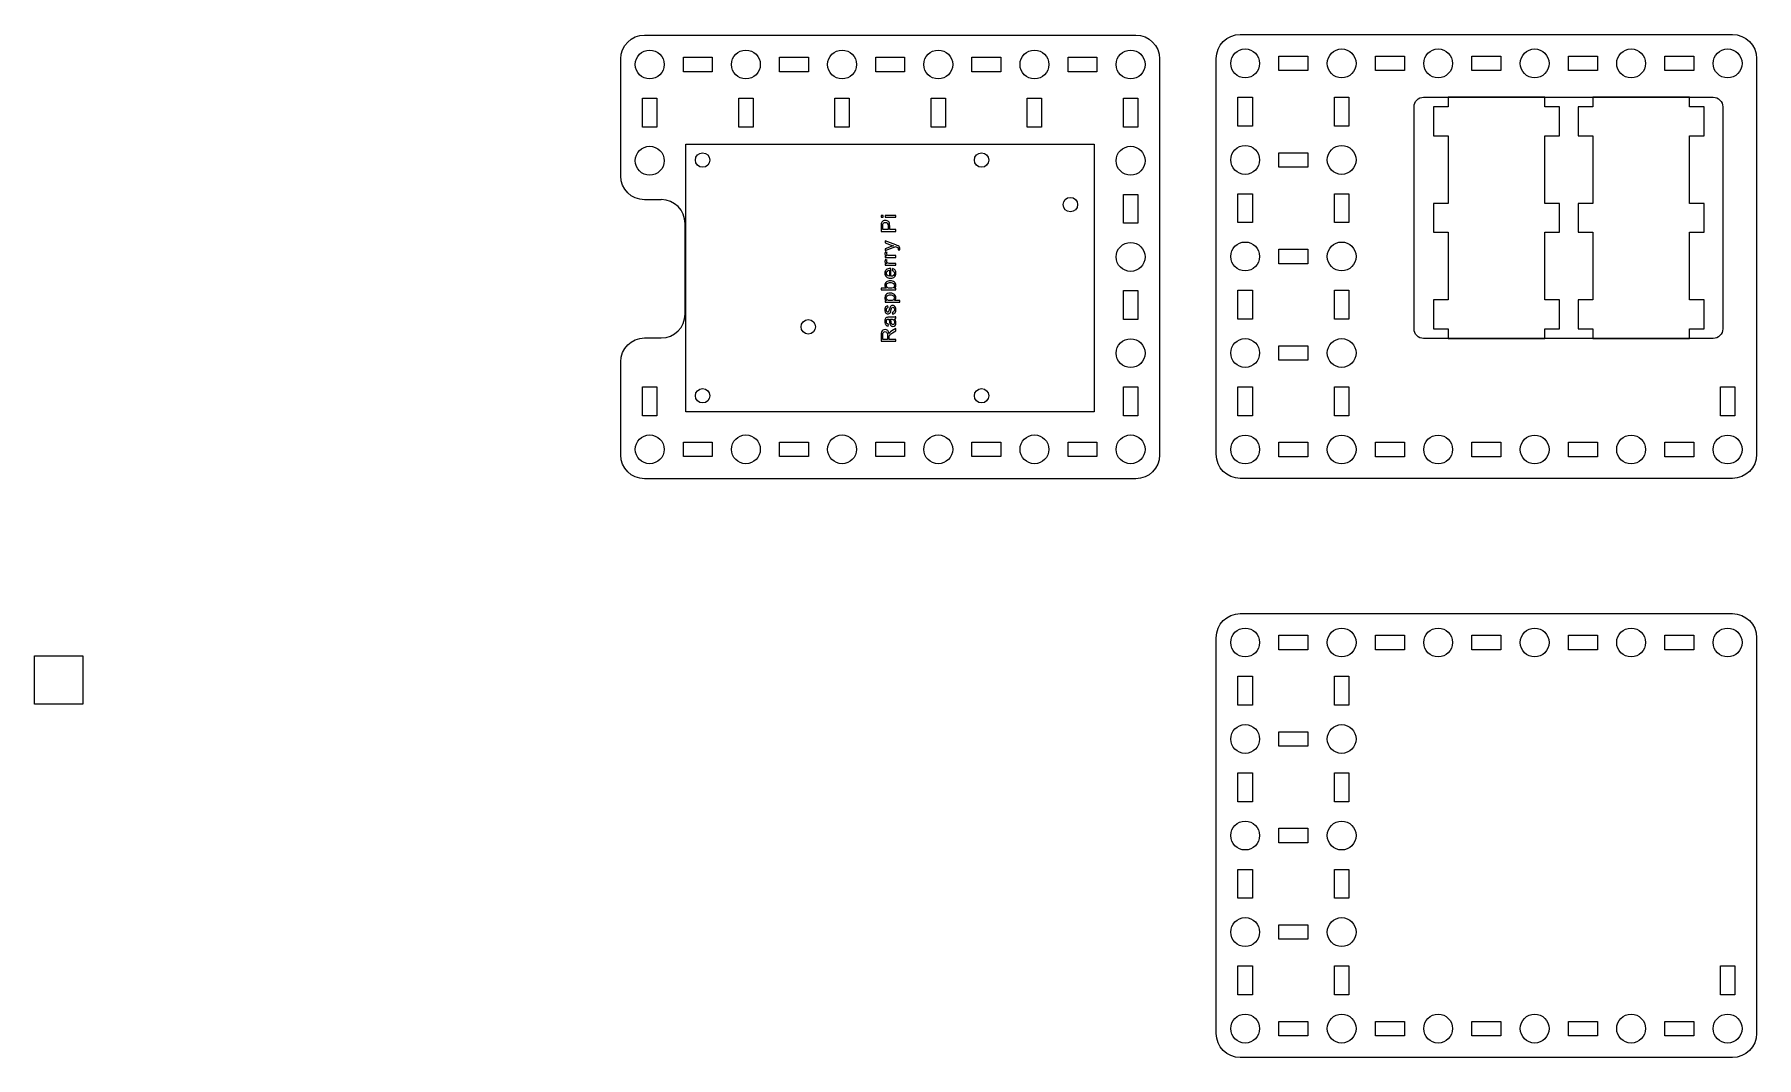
# Model space of a CAD drawing. Extents: x 34 to 391, y 85 to 297.
import ezdxf

# ---------------------------------------------------------------- set-up
doc = ezdxf.new("R2010")
doc.units = 0
doc.layers.add('Layer_1', color=7, linetype='CONTINUOUS')

msp = doc.modelspace()

# ---------------------------------------------------------------- linework, layer by layer
at = {"layer": 'Layer_1', "color": 7}
for p, q in [((160.903201, 296.920942), (160.903201, 296.934542)), ((160.903201, 296.934542), (262.718081, 296.934542)), ((284.385766, 297.061184), (386.38576, 297.061184)), ((284.385766, 297.061184), (284.385766, 297.061184)), ((155.959655, 267.7423), (155.959655, 291.977395)), ((164.960986, 290.833363), (164.960986, 290.833363)), ((168.948069, 289.33762), (168.948069, 292.328054)), ((168.948069, 292.328054), (174.929292, 292.328054)), ((174.929292, 289.33762), (168.948069, 289.33762)), ((174.929292, 292.328054), (174.929292, 289.33762)), ((174.929292, 289.33762), (174.929292, 289.33762)), ((184.89654, 290.832696), (184.89654, 290.832696)), ((188.884185, 289.33762), (188.884185, 292.328054)), ((188.884185, 292.328054), (194.865405, 292.328054)), ((194.865405, 289.33762), (188.884185, 289.33762)), ((194.865405, 292.328054), (194.865405, 289.33762)), ((194.865405, 289.33762), (194.865405, 289.33762)), ((204.832797, 290.832696), (204.832797, 290.832696)), ((208.8203, 289.33762), (208.8203, 292.328054)), ((208.8203, 292.328054), (214.801521, 292.328054)), ((214.801521, 289.33762), (208.8203, 289.33762)), ((214.801521, 292.328054), (214.801521, 289.33762)), ((214.801521, 289.33762), (214.801521, 289.33762)), ((224.769051, 290.832696), (224.769051, 290.832696)), ((228.756766, 289.33762), (228.756766, 292.328054)), ((228.756766, 292.328054), (234.737989, 292.328054)), ((234.737989, 289.33762), (228.756766, 289.33762)), ((234.737989, 292.328054), (234.737989, 289.33762)), ((234.737989, 289.33762), (234.737989, 289.33762)), ((244.704252, 290.832696), (244.704252, 290.832696)), ((248.691829, 289.33762), (248.691829, 292.328054)), ((248.691829, 292.328054), (254.673049, 292.328054)), ((254.673049, 289.33762), (248.691829, 289.33762)), ((254.673049, 292.328054), (254.673049, 289.33762)), ((254.673049, 289.33762), (254.673049, 289.33762)), ((264.640466, 290.833363), (264.640466, 290.833363)), ((267.660233, 291.990996), (267.66093, 271.231308)), ((279.385753, 210.061183), (279.385753, 292.061183)), ((288.374136, 291.061102), (288.374136, 291.061102)), ((292.385835, 292.561107), (298.385851, 292.561107)), ((292.385835, 289.561107), (292.385835, 292.561107)), ((298.385851, 289.561107), (292.385835, 289.561107)), ((298.385851, 292.561107), (298.385851, 289.561107)), ((308.374096, 291.061102), (308.374096, 291.061102)), ((312.385795, 292.561107), (318.385783, 292.561107)), ((312.385795, 289.561107), (312.385795, 292.561107)), ((318.385783, 289.561107), (312.385795, 289.561107)), ((318.385783, 292.561107), (318.385783, 289.561107)), ((328.374056, 291.061102), (328.374056, 291.061102)), ((332.385755, 292.561107), (338.385743, 292.561107)), ((332.385755, 289.561107), (332.385755, 292.561107)), ((338.385743, 289.561107), (332.385755, 289.561107)), ((338.385743, 292.561107), (338.385743, 289.561107)), ((348.374016, 291.061102), (348.374016, 291.061102)), ((352.385686, 292.561107), (358.385703, 292.561107)), ((352.385686, 289.561107), (352.385686, 292.561107)), ((358.385703, 289.561107), (352.385686, 289.561107)), ((358.385703, 292.561107), (358.385703, 289.561107)), ((368.373976, 291.061102), (368.373976, 291.061102)), ((372.385646, 292.561107), (378.385634, 292.561107)), ((372.385646, 289.561107), (372.385646, 292.561107)), ((378.385634, 289.561107), (372.385646, 289.561107)), ((378.385634, 292.561107), (378.385634, 289.561107)), ((388.373936, 291.061102), (388.373936, 291.061102)), ((391.38575, 292.061183), (391.38575, 210.061183)), ((160.476108, 277.873113), (160.476108, 283.854334)), ((160.476108, 283.854334), (163.466543, 283.854334)), ((163.466543, 283.854334), (163.466543, 277.873113)), ((180.411168, 283.854686), (183.401603, 283.854686)), ((180.411168, 277.873816), (180.411168, 283.854686)), ((180.411168, 283.854686), (180.411168, 283.854686)), ((183.401603, 283.854686), (183.401603, 277.873816)), ((200.347636, 283.854686), (203.338072, 283.854686)), ((200.347636, 277.873816), (200.347636, 283.854686)), ((200.347636, 283.854686), (200.347636, 283.854686)), ((203.338072, 283.854686), (203.338072, 277.873816)), ((220.283752, 283.854686), (223.274187, 283.854686)), ((220.283752, 277.873816), (220.283752, 283.854686)), ((220.283752, 283.854686), (220.283752, 283.854686)), ((223.274187, 283.854686), (223.274187, 277.873816)), ((240.219868, 283.854686), (243.209597, 283.854686)), ((240.219868, 277.873816), (240.219868, 283.854686)), ((240.219868, 283.854686), (240.219868, 283.854686)), ((243.209597, 283.854686), (243.209597, 277.873816)), ((260.155278, 283.854686), (263.145713, 283.854686)), ((260.155278, 277.873816), (260.155278, 283.854686)), ((260.155278, 283.854686), (260.155278, 283.854686)), ((263.145713, 283.854686), (263.145713, 277.873816)), ((283.885866, 278.061126), (283.885866, 284.061126)), ((283.885866, 284.061126), (286.88586, 284.061126)), ((286.88586, 284.061126), (286.88586, 278.061126)), ((303.885798, 278.061126), (303.885798, 284.061126)), ((303.885798, 284.061126), (306.88582, 284.061126)), ((306.88582, 284.061126), (306.88582, 278.061126)), ((320.385722, 236.061208), (320.385722, 282.061209)), ((322.385718, 284.061209), (382.385711, 284.061209)), ((322.385718, 284.061209), (322.385718, 284.061209)), ((327.484458, 282.062318), (324.43293, 282.062318)), ((324.43293, 282.062318), (324.43293, 276.065096)), ((347.486958, 284.064332), (327.484458, 284.064332)), ((327.484458, 284.064332), (327.484458, 282.062318)), ((347.486958, 282.062318), (347.486958, 284.064332)), ((350.52968, 282.062318), (347.486958, 282.062318)), ((350.52968, 276.065096), (350.52968, 282.062318)), ((357.484398, 282.062318), (354.43287, 282.062318)), ((354.43287, 282.062318), (354.43287, 276.065096)), ((377.486898, 284.064332), (357.484398, 284.064332)), ((357.484398, 284.064332), (357.484398, 282.062318)), ((377.486898, 282.062318), (377.486898, 284.064332)), ((380.52962, 282.062318), (377.486898, 282.062318)), ((380.52962, 276.065096), (380.52962, 282.062318)), ((384.385707, 282.061209), (384.385707, 236.061208)), ((163.466543, 277.873113), (160.476108, 277.873113)), ((163.466543, 277.873113), (163.466543, 277.873113)), ((183.401603, 277.873816), (180.411168, 277.873816)), ((203.338072, 277.873816), (200.347636, 277.873816)), ((223.274187, 277.873816), (220.283752, 277.873816)), ((243.209597, 277.873816), (240.219868, 277.873816)), ((263.145713, 277.873816), (260.155278, 277.873816)), ((286.88586, 278.061126), (283.885866, 278.061126)), ((306.88582, 278.061126), (303.885798, 278.061126)), ((324.43293, 276.065096), (327.484458, 276.065096)), ((327.484458, 276.065096), (327.484458, 262.059818)), ((347.486958, 262.059818), (347.486958, 276.065096)), ((347.486958, 276.065096), (350.52968, 276.065096)), ((354.43287, 276.065096), (357.484398, 276.065096)), ((357.484398, 276.065096), (357.484398, 262.059818)), ((377.486898, 262.059818), (377.486898, 276.065096)), ((377.486898, 276.065096), (380.52962, 276.065096)), ((172.936662, 272.528294), (172.936662, 272.528294)), ((230.751891, 272.528294), (230.751891, 272.528294)), ((292.385835, 272.561147), (298.385851, 272.561147)), ((292.385835, 269.561147), (292.385835, 272.561147)), ((298.385851, 272.561147), (298.385851, 269.561147)), ((164.960986, 270.897115), (164.960986, 270.897115)), ((264.640466, 270.89644), (264.640466, 270.89644)), ((267.66093, 271.231308), (267.660233, 231.691654)), ((288.374135, 271.061142), (288.374135, 271.061142)), ((298.385851, 269.561147), (292.385835, 269.561147)), ((308.374095, 271.061142), (308.374095, 271.061142)), ((164.363265, 262.799451), (160.902504, 262.799451)), ((164.363614, 262.834672), (164.363265, 262.799451)), ((250.667204, 261.795418), (250.667204, 261.795418)), ((260.155278, 263.91822), (263.145713, 263.91822)), ((260.155278, 257.93735), (260.155278, 263.91822)), ((260.155278, 263.91822), (260.155278, 263.91822)), ((263.145713, 263.91822), (263.145713, 257.93735)), ((283.885866, 258.061166), (283.885866, 264.061166)), ((283.885866, 264.061166), (286.88586, 264.061166)), ((286.88586, 264.061166), (286.88586, 258.061166)), ((303.885798, 258.061166), (303.885798, 264.061166)), ((303.885798, 264.061166), (306.88582, 264.061166)), ((306.88582, 264.061166), (306.88582, 258.061166)), ((327.484458, 262.059818), (324.43293, 262.059818)), ((324.43293, 262.059818), (324.43293, 256.062596)), ((350.52968, 262.059818), (347.486958, 262.059818)), ((350.52968, 256.062596), (350.52968, 262.059818)), ((357.484398, 262.059818), (354.43287, 262.059818)), ((354.43287, 262.059818), (354.43287, 256.062596)), ((380.52962, 262.059818), (377.486898, 262.059818)), ((380.52962, 256.062596), (380.52962, 262.059818)), ((169.306463, 239.109764), (169.306463, 257.891823)), ((263.145713, 257.93735), (260.155278, 257.93735)), ((286.88586, 258.061166), (283.885866, 258.061166)), ((306.88582, 258.061166), (303.885798, 258.061166)), ((324.43293, 256.062596), (327.484458, 256.062596)), ((327.484458, 256.062596), (327.484458, 242.057318)), ((347.486958, 242.057318), (347.486958, 256.062596)), ((347.486958, 256.062596), (350.52968, 256.062596)), ((354.43287, 256.062596), (357.484398, 256.062596)), ((357.484398, 256.062596), (357.484398, 242.057318)), ((377.486898, 242.057318), (377.486898, 256.062596)), ((377.486898, 256.062596), (380.52962, 256.062596)), ((264.640466, 250.96017), (264.640466, 250.96017)), ((288.374135, 251.061182), (288.374135, 251.061182)), ((292.385835, 252.561189), (298.385851, 252.561189)), ((292.385835, 249.561189), (292.385835, 252.561189)), ((298.385851, 252.561189), (298.385851, 249.561189)), ((308.374095, 251.061182), (308.374095, 251.061182)), ((298.385851, 249.561189), (292.385835, 249.561189)), ((260.155278, 243.982105), (263.145713, 243.982105)), ((260.155278, 238.001234), (260.155278, 243.982105)), ((260.155278, 243.982105), (260.155278, 243.982105)), ((263.145713, 243.982105), (263.145713, 238.001234)), ((283.885866, 238.061206), (283.885866, 244.061209)), ((283.885866, 244.061209), (286.88586, 244.061209)), ((286.88586, 244.061209), (286.88586, 238.061206)), ((303.885798, 238.061206), (303.885798, 244.061209)), ((303.885798, 244.061209), (306.88582, 244.061209)), ((306.88582, 244.061209), (306.88582, 238.061206)), ((327.484458, 242.057318), (324.43293, 242.057318)), ((324.43293, 242.057318), (324.43293, 236.060096)), ((350.52968, 242.057318), (347.486958, 242.057318)), ((350.52968, 236.060096), (350.52968, 242.057318)), ((357.484398, 242.057318), (354.43287, 242.057318)), ((354.43287, 242.057318), (354.43287, 236.060096)), ((380.52962, 242.057318), (377.486898, 242.057318)), ((380.52962, 236.060096), (380.52962, 242.057318)), ((196.337908, 236.475916), (196.337908, 236.475916)), ((263.145713, 238.001234), (260.155278, 238.001234)), ((286.88586, 238.061206), (283.885866, 238.061206)), ((306.88582, 238.061206), (303.885798, 238.061206)), ((324.43293, 236.060096), (327.484458, 236.060096)), ((324.43293, 236.060096), (324.43293, 236.060096)), ((327.484458, 236.060096), (327.484458, 234.058082)), ((347.486958, 234.058082), (347.486958, 236.060096)), ((347.486958, 236.060096), (350.52968, 236.060096)), ((354.43287, 236.060096), (357.484398, 236.060096)), ((354.43287, 236.060096), (354.43287, 236.060096)), ((357.484398, 236.060096), (357.484398, 234.058082)), ((377.486898, 234.058082), (377.486898, 236.060096)), ((377.486898, 236.060096), (380.52962, 236.060096)), ((160.902504, 234.167961), (160.902853, 234.167961)), ((160.902853, 234.167961), (164.363614, 234.167961)), ((292.385835, 232.561229), (298.385851, 232.561229)), ((292.385835, 229.561229), (292.385835, 232.561229)), ((298.385851, 232.561229), (298.385851, 229.561229)), ((382.385711, 234.061206), (322.385718, 234.061206)), ((327.484458, 234.058082), (347.486958, 234.058082)), ((357.484398, 234.058082), (377.486898, 234.058082)), ((155.959655, 221.793751), (155.959655, 229.225809)), ((264.640466, 231.023956), (264.640466, 231.023956)), ((267.660233, 231.691654), (267.66093, 209.943676)), ((267.660233, 231.691654), (267.660233, 231.691654)), ((288.374135, 231.061222), (288.374135, 231.061222)), ((298.385851, 229.561229), (292.385835, 229.561229)), ((308.374095, 231.061222), (308.374095, 231.061222)), ((155.960352, 209.930424), (155.959655, 221.793751)), ((160.476108, 218.064416), (160.476108, 224.045636)), ((160.476108, 224.045636), (163.466543, 224.045636)), ((163.466543, 224.045636), (163.466543, 218.064416)), ((172.936662, 223.684617), (172.936662, 223.684617)), ((230.751891, 223.684617), (230.751891, 223.684617)), ((260.155278, 224.045989), (263.145713, 224.045989)), ((260.155278, 218.065119), (260.155278, 224.045989)), ((260.155278, 224.045989), (260.155278, 224.045989)), ((263.145713, 224.045989), (263.145713, 218.065119)), ((283.885866, 218.061249), (283.885866, 224.061249)), ((283.885866, 224.061249), (286.88586, 224.061249)), ((286.88586, 224.061249), (286.88586, 218.061249)), ((303.885798, 218.061249), (303.885798, 224.061249)), ((303.885798, 224.061249), (306.88582, 224.061249)), ((306.88582, 224.061249), (306.88582, 218.061249)), ((383.885609, 218.061249), (383.885609, 224.061249)), ((383.885609, 224.061249), (386.885603, 224.061249)), ((386.885603, 224.061249), (386.885603, 218.061249)), ((163.466543, 218.064416), (160.476108, 218.064416)), ((163.466543, 218.064416), (163.466543, 218.064416)), ((263.145713, 218.065119), (260.155278, 218.065119)), ((286.88586, 218.061249), (283.885866, 218.061249)), ((306.88582, 218.061249), (303.885798, 218.061249)), ((386.885603, 218.061249), (383.885609, 218.061249)), ((164.960986, 211.087713), (164.960986, 211.087713)), ((168.948069, 209.592455), (168.948069, 212.58289)), ((168.948069, 212.58289), (174.929292, 212.58289)), ((174.929292, 212.58289), (174.929292, 209.592455)), ((184.89654, 211.087713), (184.89654, 211.087713)), ((188.884185, 209.592455), (188.884185, 212.58289)), ((188.884185, 212.58289), (194.865405, 212.58289)), ((194.865405, 212.58289), (194.865405, 209.592455)), ((204.832797, 211.087713), (204.832797, 211.087713)), ((208.8203, 209.592455), (208.8203, 212.58289)), ((208.8203, 212.58289), (214.801521, 212.58289)), ((214.801521, 212.58289), (214.801521, 209.592455)), ((224.769051, 211.087713), (224.769051, 211.087713)), ((228.756766, 209.592455), (228.756766, 212.58289)), ((228.756766, 212.58289), (234.737989, 212.58289)), ((234.737989, 212.58289), (234.737989, 209.592455)), ((244.704252, 211.087713), (244.704252, 211.087713)), ((248.691829, 209.592455), (248.691829, 212.58289)), ((248.691829, 212.58289), (254.673049, 212.58289)), ((254.673049, 212.58289), (254.673049, 209.592455)), ((264.640466, 211.087713), (264.640466, 211.087713)), ((288.374135, 211.061262), (288.374135, 211.061262)), ((292.385835, 212.561266), (298.385851, 212.561266)), ((292.385835, 209.561266), (292.385835, 212.561266)), ((298.385851, 212.561266), (298.385851, 209.561266)), ((308.374095, 211.061262), (308.374095, 211.061262)), ((312.385795, 212.561266), (318.385783, 212.561266)), ((312.385795, 209.561266), (312.385795, 212.561266)), ((318.385783, 212.561266), (318.385783, 209.561266)), ((328.374055, 211.061262), (328.374055, 211.061262)), ((332.385755, 212.561266), (338.385743, 212.561266)), ((332.385755, 209.561266), (332.385755, 212.561266)), ((338.385743, 212.561266), (338.385743, 209.561266)), ((348.374015, 211.061262), (348.374015, 211.061262)), ((352.385686, 212.561266), (358.385703, 212.561266)), ((352.385686, 209.561266), (352.385686, 212.561266)), ((358.385703, 212.561266), (358.385703, 209.561266)), ((368.373975, 211.061262), (368.373975, 211.061262)), ((372.385646, 212.561266), (378.385634, 212.561266)), ((372.385646, 209.561266), (372.385646, 212.561266)), ((378.385634, 212.561266), (378.385634, 209.561266)), ((388.373935, 211.061262), (388.373935, 211.061262)), ((174.929292, 209.592455), (168.948069, 209.592455)), ((174.929292, 209.592455), (174.929292, 209.592455)), ((194.865405, 209.592455), (188.884185, 209.592455)), ((194.865405, 209.592455), (194.865405, 209.592455)), ((214.801521, 209.592455), (208.8203, 209.592455)), ((214.801521, 209.592455), (214.801521, 209.592455)), ((234.737989, 209.592455), (228.756766, 209.592455)), ((234.737989, 209.592455), (234.737989, 209.592455)), ((254.673049, 209.592455), (248.691829, 209.592455)), ((254.673049, 209.592455), (254.673049, 209.592455)), ((298.385851, 209.561266), (292.385835, 209.561266)), ((318.385783, 209.561266), (312.385795, 209.561266)), ((338.385743, 209.561266), (332.385755, 209.561266)), ((358.385703, 209.561266), (352.385686, 209.561266)), ((378.385634, 209.561266), (372.385646, 209.561266)), ((262.717384, 204.986529), (160.902504, 204.986878)), ((262.717384, 205.00013), (262.717384, 204.986529)), ((386.38576, 205.061182), (284.385766, 205.061182)), ((284.385766, 177.061424), (386.38576, 177.061424)), ((284.385766, 177.061424), (284.385766, 177.061424)), ((279.385753, 90.061423), (279.385753, 172.061423)), ((292.385835, 172.561346), (298.385851, 172.561346)), ((292.385835, 169.561346), (292.385835, 172.561346)), ((298.385851, 172.561346), (298.385851, 169.561346)), ((312.385795, 172.561346), (318.385783, 172.561346)), ((312.385795, 169.561346), (312.385795, 172.561346)), ((318.385783, 172.561346), (318.385783, 169.561346)), ((332.385755, 172.561346), (338.385743, 172.561346)), ((332.385755, 169.561346), (332.385755, 172.561346)), ((338.385743, 172.561346), (338.385743, 169.561346)), ((352.385686, 172.561346), (358.385703, 172.561346)), ((352.385686, 169.561346), (352.385686, 172.561346)), ((358.385703, 172.561346), (358.385703, 169.561346)), ((372.385646, 172.561346), (378.385634, 172.561346)), ((372.385646, 169.561346), (372.385646, 172.561346)), ((378.385634, 172.561346), (378.385634, 169.561346)), ((391.38575, 172.061423), (391.38575, 90.061423)), ((34.445857, 168.300995), (44.445857, 168.300995)), ((34.445857, 158.300995), (34.445857, 168.300995)), ((44.445857, 168.300995), (44.445857, 158.300995)), ((288.374136, 171.061342), (288.374136, 171.061342)), ((298.385851, 169.561346), (292.385835, 169.561346)), ((308.374096, 171.061342), (308.374096, 171.061342)), ((318.385783, 169.561346), (312.385795, 169.561346)), ((328.374056, 171.061342), (328.374056, 171.061342)), ((338.385743, 169.561346), (332.385755, 169.561346)), ((348.374016, 171.061342), (348.374016, 171.061342)), ((358.385703, 169.561346), (352.385686, 169.561346)), ((368.373976, 171.061342), (368.373976, 171.061342)), ((378.385634, 169.561346), (372.385646, 169.561346)), ((388.373936, 171.061342), (388.373936, 171.061342)), ((283.885866, 158.061366), (283.885866, 164.061366)), ((283.885866, 164.061366), (286.88586, 164.061366)), ((286.88586, 164.061366), (286.88586, 158.061366)), ((303.885798, 158.061366), (303.885798, 164.061366)), ((303.885798, 164.061366), (306.88582, 164.061366)), ((306.88582, 164.061366), (306.88582, 158.061366)), ((44.445857, 158.300995), (34.445857, 158.300995)), ((286.88586, 158.061366), (283.885866, 158.061366)), ((306.88582, 158.061366), (303.885798, 158.061366)), ((288.37413, 151.061383), (288.37413, 151.061383)), ((292.385835, 152.561389), (298.385851, 152.561389)), ((292.385835, 149.561386), (292.385835, 152.561389)), ((298.385851, 152.561389), (298.385851, 149.561386)), ((308.37409, 151.061383), (308.37409, 151.061383)), ((298.385851, 149.561386), (292.385835, 149.561386)), ((283.885866, 138.061406), (283.885866, 144.061406)), ((283.885866, 144.061406), (286.88586, 144.061406)), ((286.88586, 144.061406), (286.88586, 138.061406)), ((303.885798, 138.061406), (303.885798, 144.061406)), ((303.885798, 144.061406), (306.88582, 144.061406)), ((306.88582, 144.061406), (306.88582, 138.061406)), ((286.88586, 138.061406), (283.885866, 138.061406)), ((306.88582, 138.061406), (303.885798, 138.061406)), ((292.385835, 132.561429), (298.385851, 132.561429)), ((292.385835, 129.561429), (292.385835, 132.561429)), ((298.385851, 132.561429), (298.385851, 129.561429)), ((288.37413, 131.061423), (288.37413, 131.061423)), ((298.385851, 129.561429), (292.385835, 129.561429)), ((308.37409, 131.061423), (308.37409, 131.061423)), ((283.885866, 118.061446), (283.885866, 124.061449)), ((283.885866, 124.061449), (286.88586, 124.061449)), ((286.88586, 124.061449), (286.88586, 118.061446)), ((303.885798, 118.061446), (303.885798, 124.061449)), ((303.885798, 124.061449), (306.88582, 124.061449)), ((306.88582, 124.061449), (306.88582, 118.061446)), ((286.88586, 118.061446), (283.885866, 118.061446)), ((306.88582, 118.061446), (303.885798, 118.061446)), ((288.37413, 111.061463), (288.37413, 111.061463)), ((292.385835, 112.561469), (298.385851, 112.561469)), ((292.385835, 109.561469), (292.385835, 112.561469)), ((298.385851, 112.561469), (298.385851, 109.561469)), ((308.37409, 111.061463), (308.37409, 111.061463)), ((298.385851, 109.561469), (292.385835, 109.561469)), ((283.885866, 98.061489), (283.885866, 104.061489)), ((283.885866, 104.061489), (286.88586, 104.061489)), ((286.88586, 104.061489), (286.88586, 98.061489)), ((303.885798, 98.061489), (303.885798, 104.061489)), ((303.885798, 104.061489), (306.88582, 104.061489)), ((306.88582, 104.061489), (306.88582, 98.061489)), ((383.885609, 98.061489), (383.885609, 104.061489)), ((383.885609, 104.061489), (386.885603, 104.061489)), ((386.885603, 104.061489), (386.885603, 98.061489)), ((286.88586, 98.061489), (283.885866, 98.061489)), ((306.88582, 98.061489), (303.885798, 98.061489)), ((386.885603, 98.061489), (383.885609, 98.061489)), ((288.37413, 91.061503), (288.37413, 91.061503)), ((292.385835, 92.561506), (298.385851, 92.561506)), ((292.385835, 89.561506), (292.385835, 92.561506)), ((298.385851, 89.561506), (292.385835, 89.561506)), ((298.385851, 92.561506), (298.385851, 89.561506)), ((308.37409, 91.061503), (308.37409, 91.061503)), ((312.385795, 92.561506), (318.385783, 92.561506)), ((312.385795, 89.561506), (312.385795, 92.561506)), ((318.385783, 89.561506), (312.385795, 89.561506)), ((318.385783, 92.561506), (318.385783, 89.561506)), ((328.37405, 91.061503), (328.37405, 91.061503)), ((332.385755, 92.561506), (338.385743, 92.561506)), ((332.385755, 89.561506), (332.385755, 92.561506)), ((338.385743, 89.561506), (332.385755, 89.561506)), ((338.385743, 92.561506), (338.385743, 89.561506)), ((348.37401, 91.061503), (348.37401, 91.061503)), ((352.385686, 92.561506), (358.385703, 92.561506)), ((352.385686, 89.561506), (352.385686, 92.561506)), ((358.385703, 89.561506), (352.385686, 89.561506)), ((358.385703, 92.561506), (358.385703, 89.561506)), ((368.37397, 91.061503), (368.37397, 91.061503)), ((372.385646, 92.561506), (378.385634, 92.561506)), ((372.385646, 89.561506), (372.385646, 92.561506)), ((378.385634, 89.561506), (372.385646, 89.561506)), ((378.385634, 92.561506), (378.385634, 89.561506)), ((388.37393, 91.061503), (388.37393, 91.061503)), ((386.38576, 85.061422), (284.385766, 85.061422))]:
    msp.add_line(p, q, dxfattribs=at)
at = {"layer": 'Layer_1', "color": 1}
for p, q in [((169.439677, 218.893255), (169.439677, 274.32918)), ((169.439677, 274.32918), (254.098803, 274.32918)), ((254.098803, 274.32918), (254.098803, 218.893255)), ((209.930284, 257.363215), (209.930284, 256.223517)), ((210.357012, 259.574634), (209.930461, 259.574634)), ((209.930461, 259.574634), (209.930461, 259.203642)), ((209.930461, 259.203642), (210.357012, 259.203642)), ((210.286858, 256.623343), (210.286858, 257.395919)), ((210.357012, 259.203642), (210.357012, 259.574634)), ((210.357012, 259.574634), (210.357012, 259.574634)), ((212.951136, 259.574634), (210.762816, 259.574634)), ((210.762816, 259.574634), (210.762816, 259.203642)), ((210.762816, 259.203642), (212.951136, 259.203642)), ((211.366425, 257.404359), (211.366425, 256.623343)), ((211.722998, 256.623343), (211.722998, 257.398029)), ((212.951136, 259.203642), (212.951136, 259.574634)), ((212.951136, 259.574634), (212.951136, 259.574634)), ((209.930284, 256.223517), (212.950961, 256.223517)), ((211.366425, 256.623343), (210.286858, 256.623343)), ((210.286858, 256.623343), (210.286858, 256.623343)), ((212.988025, 253.434298), (210.762781, 254.266655)), ((210.762781, 254.266655), (210.762781, 253.895664)), ((210.762781, 253.895664), (212.038217, 253.427969)), ((212.950961, 256.623343), (211.722998, 256.623343)), ((212.950961, 256.223517), (212.950961, 256.623343)), ((212.950961, 256.623343), (212.950961, 256.623343)), ((211.094599, 251.185635), (210.762641, 251.185635)), ((210.762641, 251.185635), (210.762641, 250.851567)), ((210.762641, 250.851567), (212.950961, 250.851567)), ((212.029777, 253.116758), (210.762781, 252.661371)), ((210.762781, 252.261896), (212.95497, 253.092142)), ((210.762781, 252.661371), (210.762781, 252.261896)), ((211.176885, 251.912848), (210.832971, 252.040497)), ((211.176885, 250.296578), (210.832971, 250.424227)), ((212.950961, 251.222558), (211.805284, 251.222558)), ((212.950961, 250.851567), (212.950961, 251.222558)), ((212.950961, 251.222558), (212.950961, 251.222558)), ((213.445522, 252.414161), (213.793656, 252.455304)), ((213.839019, 252.694426), (213.839019, 252.694426)), ((211.094599, 249.569365), (210.762641, 249.569365)), ((210.762641, 249.569365), (210.762641, 249.235297)), ((210.762641, 249.235297), (212.950961, 249.235297)), ((211.189123, 247.154397), (211.189123, 247.154397)), ((211.64662, 248.183678), (211.64662, 246.961693)), ((212.950961, 249.606288), (211.805284, 249.606288)), ((211.951501, 246.941297), (211.951501, 248.573307)), ((212.293657, 248.562757), (212.246184, 248.179458)), ((212.58834, 247.950886), (212.58834, 247.950886)), ((212.950961, 249.235297), (212.950961, 249.606288)), ((212.950961, 249.606288), (212.950961, 249.606288)), ((211.007988, 244.492559), (209.930179, 244.492559)), ((209.930179, 244.492559), (209.930179, 244.121568)), ((209.930179, 244.121568), (212.950856, 244.121568)), ((211.229528, 244.638845), (211.229528, 244.638845)), ((212.950856, 244.465833), (212.676921, 244.465833)), ((212.676921, 244.465833), (212.676921, 244.465833)), ((212.950856, 244.121568), (212.950856, 244.465833)), ((211.047058, 241.903737), (210.762924, 241.903737)), ((210.762924, 241.903737), (210.762924, 241.565801)), ((210.762924, 241.565801), (213.789579, 241.565801)), ((211.225344, 242.084134), (211.225344, 242.084134)), ((211.376906, 240.469102), (211.327324, 240.831653)), ((212.240208, 239.463382), (212.297879, 239.09661)), ((213.789579, 241.936792), (212.72443, 241.936792)), ((212.823244, 239.38215), (212.823244, 239.38215)), ((213.789579, 241.565801), (213.789579, 241.936792)), ((213.789579, 241.936792), (213.789579, 241.936792)), ((211.387172, 236.625535), (211.436403, 236.988086)), ((212.034209, 238.459392), (211.539437, 238.459392)), ((211.852757, 238.084181), (211.988846, 238.084181)), ((211.988846, 238.084181), (211.988846, 238.084181)), ((212.950961, 236.14466), (212.128803, 235.618943)), ((212.322562, 235.241974), (212.950961, 235.6418)), ((212.950961, 238.189324), (212.950961, 238.576843)), ((212.950961, 238.189324), (212.950961, 238.189324)), ((212.950961, 235.6418), (212.950961, 236.14466)), ((209.930284, 234.821751), (209.930284, 233.482315)), ((209.930284, 233.482315), (212.950961, 233.482315)), ((210.264001, 233.882142), (210.264001, 234.838279)), ((211.263391, 233.882142), (210.264001, 233.882142)), ((210.264001, 233.882142), (210.264001, 233.882142)), ((211.263391, 234.741224), (211.263391, 233.882142)), ((211.609767, 233.882142), (211.609767, 234.345617)), ((212.950961, 233.882142), (211.609767, 233.882142)), ((212.950961, 233.482315), (212.950961, 233.882142)), ((212.950961, 233.882142), (212.950961, 233.882142)), ((254.098803, 218.893255), (169.439677, 218.893255)), ((254.098803, 218.893255), (254.098803, 218.893255))]:
    msp.add_line(p, q, dxfattribs=at)
at = {"layer": 'Layer_1', "color": 7}
for points in [[(155.959655, 291.977395), (155.959655, 294.716293), (158.16535, 296.920942), (160.903201, 296.920942)], [(262.718081, 296.934542), (265.456282, 296.934542), (267.660233, 294.729196), (267.660233, 291.990996)], [(279.385753, 292.061183), (279.385753, 294.831183), (281.615755, 297.061184), (284.385766, 297.061184)], [(386.38576, 297.061184), (389.155771, 297.061184), (391.38575, 294.831183), (391.38575, 292.061183)], [(158.980116, 290.833363), (158.980116, 292.485065), (160.319201, 293.823798), (161.970551, 293.823798)], [(161.970551, 293.823798), (163.622253, 293.823798), (164.960986, 292.485065), (164.960986, 290.833363)], [(178.91567, 290.832696), (178.91567, 292.484398), (180.254755, 293.823131), (181.906105, 293.823131)], [(181.906105, 293.823131), (183.557807, 293.823131), (184.89654, 292.484398), (184.89654, 290.832696)], [(198.851927, 290.832696), (198.851927, 292.484398), (200.191012, 293.823131), (201.842362, 293.823131)], [(201.842362, 293.823131), (203.494064, 293.823131), (204.832797, 292.484398), (204.832797, 290.832696)], [(218.788181, 290.832696), (218.788181, 292.484398), (220.127266, 293.823131), (221.778616, 293.823131)], [(221.778616, 293.823131), (223.430318, 293.823131), (224.769051, 292.484398), (224.769051, 290.832696)], [(238.724437, 290.832696), (238.724437, 292.484398), (240.06317, 293.823131), (241.71452, 293.823131)], [(241.71452, 293.823131), (243.365871, 293.823131), (244.704252, 292.484398), (244.704252, 290.832696)], [(258.659597, 290.833363), (258.659597, 292.485065), (259.998681, 293.823798), (261.650032, 293.823798)], [(261.650032, 293.823798), (263.301733, 293.823798), (264.640466, 292.485065), (264.640466, 290.833363)], [(282.397575, 291.061102), (282.397575, 292.711485), (283.735474, 294.049383), (285.385855, 294.049383)], [(285.385855, 294.049383), (287.036238, 294.049383), (288.374136, 292.711485), (288.374136, 291.061102)], [(302.397535, 291.061102), (302.397535, 292.711485), (303.735434, 294.049383), (305.385815, 294.049383)], [(305.385815, 294.049383), (307.036198, 294.049383), (308.374096, 292.711485), (308.374096, 291.061102)], [(322.397495, 291.061102), (322.397495, 292.711485), (323.735394, 294.049383), (325.385775, 294.049383)], [(325.385775, 294.049383), (327.036158, 294.049383), (328.374056, 292.711485), (328.374056, 291.061102)], [(342.397455, 291.061102), (342.397455, 292.711485), (343.735354, 294.049383), (345.385735, 294.049383)], [(345.385735, 294.049383), (347.036118, 294.049383), (348.374016, 292.711485), (348.374016, 291.061102)], [(362.397415, 291.061102), (362.397415, 292.711485), (363.735314, 294.049383), (365.385695, 294.049383)], [(365.385695, 294.049383), (367.036078, 294.049383), (368.373976, 292.711485), (368.373976, 291.061102)], [(382.397375, 291.061102), (382.397375, 292.711485), (383.735274, 294.049383), (385.385655, 294.049383)], [(385.385655, 294.049383), (387.036038, 294.049383), (388.373936, 292.711485), (388.373936, 291.061102)], [(161.970551, 287.842928), (160.319201, 287.842928), (158.980116, 289.181661), (158.980116, 290.833363)], [(164.960986, 290.833363), (164.960986, 289.181661), (163.622253, 287.842928), (161.970551, 287.842928)], [(181.906105, 287.842261), (180.254755, 287.842261), (178.91567, 289.180994), (178.91567, 290.832696)], [(184.89654, 290.832696), (184.89654, 289.180994), (183.557807, 287.842261), (181.906105, 287.842261)], [(201.842362, 287.842261), (200.191012, 287.842261), (198.851927, 289.180994), (198.851927, 290.832696)], [(204.832797, 290.832696), (204.832797, 289.180994), (203.494064, 287.842261), (201.842362, 287.842261)], [(221.778616, 287.842261), (220.127266, 287.842261), (218.788181, 289.180994), (218.788181, 290.832696)], [(224.769051, 290.832696), (224.769051, 289.180994), (223.430318, 287.842261), (221.778616, 287.842261)], [(241.71452, 287.842261), (240.06317, 287.842261), (238.724437, 289.180994), (238.724437, 290.832696)], [(244.704252, 290.832696), (244.704252, 289.180994), (243.365871, 287.842261), (241.71452, 287.842261)], [(261.650032, 287.842928), (259.998681, 287.842928), (258.659597, 289.181661), (258.659597, 290.833363)], [(264.640466, 290.833363), (264.640466, 289.181661), (263.301733, 287.842928), (261.650032, 287.842928)], [(285.385855, 288.072822), (283.735474, 288.072822), (282.397575, 289.41072), (282.397575, 291.061102)], [(288.374136, 291.061102), (288.374136, 289.41072), (287.036238, 288.072822), (285.385855, 288.072822)], [(305.385815, 288.072822), (303.735434, 288.072822), (302.397535, 289.41072), (302.397535, 291.061102)], [(308.374096, 291.061102), (308.374096, 289.41072), (307.036198, 288.072822), (305.385815, 288.072822)], [(325.385775, 288.072822), (323.735394, 288.072822), (322.397495, 289.41072), (322.397495, 291.061102)], [(328.374056, 291.061102), (328.374056, 289.41072), (327.036158, 288.072822), (325.385775, 288.072822)], [(345.385735, 288.072822), (343.735354, 288.072822), (342.397455, 289.41072), (342.397455, 291.061102)], [(348.374016, 291.061102), (348.374016, 289.41072), (347.036118, 288.072822), (345.385735, 288.072822)], [(365.385695, 288.072822), (363.735314, 288.072822), (362.397415, 289.41072), (362.397415, 291.061102)], [(368.373976, 291.061102), (368.373976, 289.41072), (367.036078, 288.072822), (365.385695, 288.072822)], [(385.385655, 288.072822), (383.735274, 288.072822), (382.397375, 289.41072), (382.397375, 291.061102)], [(388.373936, 291.061102), (388.373936, 289.41072), (387.036038, 288.072822), (385.385655, 288.072822)], [(320.385722, 282.061209), (320.385722, 283.169209), (321.277714, 284.061209), (322.385718, 284.061209)], [(382.385711, 284.061209), (383.493716, 284.061209), (384.385707, 283.169209), (384.385707, 282.061209)], [(158.980116, 270.897115), (158.980116, 272.548817), (160.319201, 273.88755), (161.970551, 273.88755)], [(161.970551, 273.88755), (163.622253, 273.88755), (164.960986, 272.548817), (164.960986, 270.897115)], [(171.441445, 271.033077), (171.441445, 271.859104), (172.110987, 272.528294), (172.936662, 272.528294)], [(172.936662, 272.528294), (173.762689, 272.528294), (174.431879, 271.859104), (174.431879, 271.033077)], [(229.256673, 271.033077), (229.256673, 271.859104), (229.926216, 272.528294), (230.751891, 272.528294)], [(230.751891, 272.528294), (231.578269, 272.528294), (232.247108, 271.859104), (232.247108, 271.033077)], [(258.659597, 270.89644), (258.659597, 272.548141), (259.998681, 273.886874), (261.650032, 273.886874)], [(261.650032, 273.886874), (263.301733, 273.886874), (264.640466, 272.548141), (264.640466, 270.89644)], [(282.397573, 271.061142), (282.397573, 272.711525), (283.735473, 274.049423), (285.385854, 274.049423)], [(285.385854, 274.049423), (287.036236, 274.049423), (288.374135, 272.711525), (288.374135, 271.061142)], [(302.397533, 271.061142), (302.397533, 272.711525), (303.735433, 274.049423), (305.385814, 274.049423)], [(305.385814, 274.049423), (307.036196, 274.049423), (308.374095, 272.711525), (308.374095, 271.061142)], [(160.902504, 262.799451), (158.172673, 262.799451), (155.959655, 265.012469), (155.959655, 267.7423)], [(161.970551, 267.90668), (160.319201, 267.90668), (158.980116, 269.245413), (158.980116, 270.897115)], [(164.960986, 270.897115), (164.960986, 269.245413), (163.622253, 267.90668), (161.970551, 267.90668)], [(172.936662, 269.53786), (172.110987, 269.53786), (171.441445, 270.20705), (171.441445, 271.033077)], [(174.431879, 271.033077), (174.431879, 270.20705), (173.762689, 269.53786), (172.936662, 269.53786)], [(230.751891, 269.53786), (229.926216, 269.53786), (229.256673, 270.20705), (229.256673, 271.033077)], [(232.247108, 271.033077), (232.247108, 270.20705), (231.578269, 269.53786), (230.751891, 269.53786)], [(261.650032, 267.906005), (259.998681, 267.906005), (258.659597, 269.244738), (258.659597, 270.89644)], [(264.640466, 270.89644), (264.640466, 269.244738), (263.301733, 267.906005), (261.650032, 267.906005)], [(285.385854, 268.072862), (283.735473, 268.072862), (282.397573, 269.41076), (282.397573, 271.061142)], [(288.374135, 271.061142), (288.374135, 269.41076), (287.036236, 268.072862), (285.385854, 268.072862)], [(305.385814, 268.072862), (303.735433, 268.072862), (302.397533, 269.41076), (302.397533, 271.061142)], [(308.374095, 271.061142), (308.374095, 269.41076), (307.036196, 268.072862), (305.385814, 268.072862)], [(169.306463, 257.891823), (169.306463, 260.621654), (167.093445, 262.834672), (164.363614, 262.834672)], [(247.676769, 261.795418), (247.676769, 262.621093), (248.34596, 263.290635), (249.171986, 263.290635)], [(249.171986, 260.300201), (248.34596, 260.300201), (247.676769, 260.969743), (247.676769, 261.795418)], [(249.171986, 263.290635), (249.998013, 263.290635), (250.667204, 262.621093), (250.667204, 261.795418)], [(250.667204, 261.795418), (250.667204, 260.969743), (249.998013, 260.300201), (249.171986, 260.300201)], [(258.659597, 250.96017), (258.659597, 252.611872), (259.998681, 253.950605), (261.650032, 253.950605)], [(261.650032, 253.950605), (263.301733, 253.950605), (264.640466, 252.611872), (264.640466, 250.96017)], [(282.397573, 251.061182), (282.397573, 252.711565), (283.735473, 254.049463), (285.385854, 254.049463)], [(285.385854, 254.049463), (287.036236, 254.049463), (288.374135, 252.711565), (288.374135, 251.061182)], [(302.397533, 251.061182), (302.397533, 252.711565), (303.735433, 254.049463), (305.385814, 254.049463)], [(305.385814, 254.049463), (307.036196, 254.049463), (308.374095, 252.711565), (308.374095, 251.061182)], [(261.650032, 247.969735), (259.998681, 247.969735), (258.659597, 249.308468), (258.659597, 250.96017)], [(264.640466, 250.96017), (264.640466, 249.308468), (263.301733, 247.969735), (261.650032, 247.969735)], [(285.385854, 248.072902), (283.735473, 248.072902), (282.397573, 249.4108), (282.397573, 251.061182)], [(288.374135, 251.061182), (288.374135, 249.4108), (287.036236, 248.072902), (285.385854, 248.072902)], [(305.385814, 248.072902), (303.735433, 248.072902), (302.397533, 249.4108), (302.397533, 251.061182)], [(308.374095, 251.061182), (308.374095, 249.4108), (307.036196, 248.072902), (305.385814, 248.072902)], [(164.363614, 234.167961), (167.093445, 234.167961), (169.306463, 236.38063), (169.306463, 239.109764)], [(193.347473, 236.475916), (193.347473, 237.301591), (194.017015, 237.971134), (194.84269, 237.971134)], [(194.84269, 234.980699), (194.017015, 234.980699), (193.347473, 235.64989), (193.347473, 236.475916)], [(194.84269, 237.971134), (195.668365, 237.971134), (196.337908, 237.301591), (196.337908, 236.475916)], [(196.337908, 236.475916), (196.337908, 235.64989), (195.668365, 234.980699), (194.84269, 234.980699)], [(322.385718, 234.061206), (321.277714, 234.061206), (320.385722, 234.953206), (320.385722, 236.061208)], [(384.385707, 236.061208), (384.385707, 234.953206), (383.493716, 234.061206), (382.385711, 234.061206)], [(155.959655, 229.225809), (155.959655, 231.954943), (158.172673, 234.167961), (160.902504, 234.167961)], [(258.659597, 231.023956), (258.659597, 232.675658), (259.998681, 234.014391), (261.650032, 234.014391)], [(261.650032, 234.014391), (263.301733, 234.014391), (264.640466, 232.675658), (264.640466, 231.023956)], [(282.397573, 231.061222), (282.397573, 232.711605), (283.735473, 234.049503), (285.385854, 234.049503)], [(285.385854, 234.049503), (287.036236, 234.049503), (288.374135, 232.711605), (288.374135, 231.061222)], [(302.397533, 231.061222), (302.397533, 232.711605), (303.735433, 234.049503), (305.385814, 234.049503)], [(305.385814, 234.049503), (307.036196, 234.049503), (308.374095, 232.711605), (308.374095, 231.061222)], [(261.650032, 228.033521), (259.998681, 228.033521), (258.659597, 229.372254), (258.659597, 231.023956)], [(264.640466, 231.023956), (264.640466, 229.372254), (263.301733, 228.033521), (261.650032, 228.033521)], [(285.385854, 228.072942), (283.735473, 228.072942), (282.397573, 229.41084), (282.397573, 231.061222)], [(288.374135, 231.061222), (288.374135, 229.41084), (287.036236, 228.072942), (285.385854, 228.072942)], [(305.385814, 228.072942), (303.735433, 228.072942), (302.397533, 229.41084), (302.397533, 231.061222)], [(308.374095, 231.061222), (308.374095, 229.41084), (307.036196, 228.072942), (305.385814, 228.072942)], [(171.441445, 222.1894), (171.441445, 223.015427), (172.110987, 223.684617), (172.936662, 223.684617)], [(172.936662, 220.694183), (172.110987, 220.694183), (171.441445, 221.363373), (171.441445, 222.1894)], [(172.936662, 223.684617), (173.762689, 223.684617), (174.431879, 223.015427), (174.431879, 222.1894)], [(174.431879, 222.1894), (174.431879, 221.363373), (173.762689, 220.694183), (172.936662, 220.694183)], [(229.256673, 222.1894), (229.256673, 223.015427), (229.926216, 223.684617), (230.751891, 223.684617)], [(230.751891, 220.694183), (229.926216, 220.694183), (229.256673, 221.363373), (229.256673, 222.1894)], [(230.751891, 223.684617), (231.578269, 223.684617), (232.247108, 223.015427), (232.247108, 222.1894)], [(232.247108, 222.1894), (232.247108, 221.363373), (231.578269, 220.694183), (230.751891, 220.694183)], [(158.980116, 211.087713), (158.980116, 212.739415), (160.319201, 214.078148), (161.970551, 214.078148)], [(161.970551, 208.097278), (160.319201, 208.097278), (158.980116, 209.436011), (158.980116, 211.087713)], [(161.970551, 214.078148), (163.622253, 214.078148), (164.960986, 212.739415), (164.960986, 211.087713)], [(164.960986, 211.087713), (164.960986, 209.436011), (163.622253, 208.097278), (161.970551, 208.097278)], [(178.91567, 211.087713), (178.91567, 212.739415), (180.254755, 214.078148), (181.906105, 214.078148)], [(181.906105, 208.097278), (180.254755, 208.097278), (178.91567, 209.436011), (178.91567, 211.087713)], [(181.906105, 214.078148), (183.557807, 214.078148), (184.89654, 212.739415), (184.89654, 211.087713)], [(184.89654, 211.087713), (184.89654, 209.436011), (183.557807, 208.097278), (181.906105, 208.097278)], [(198.851927, 211.087713), (198.851927, 212.739415), (200.191012, 214.078148), (201.842362, 214.078148)], [(201.842362, 208.097278), (200.191012, 208.097278), (198.851927, 209.436011), (198.851927, 211.087713)], [(201.842362, 214.078148), (203.494064, 214.078148), (204.832797, 212.739415), (204.832797, 211.087713)], [(204.832797, 211.087713), (204.832797, 209.436011), (203.494064, 208.097278), (201.842362, 208.097278)], [(218.788181, 211.087713), (218.788181, 212.739415), (220.127266, 214.078148), (221.778616, 214.078148)], [(221.778616, 208.097278), (220.127266, 208.097278), (218.788181, 209.436011), (218.788181, 211.087713)], [(221.778616, 214.078148), (223.430318, 214.078148), (224.769051, 212.739415), (224.769051, 211.087713)], [(224.769051, 211.087713), (224.769051, 209.436011), (223.430318, 208.097278), (221.778616, 208.097278)], [(238.724437, 211.087713), (238.724437, 212.739415), (240.06317, 214.078148), (241.71452, 214.078148)], [(241.71452, 208.097278), (240.06317, 208.097278), (238.724437, 209.436011), (238.724437, 211.087713)], [(241.71452, 214.078148), (243.365871, 214.078148), (244.704252, 212.739415), (244.704252, 211.087713)], [(244.704252, 211.087713), (244.704252, 209.436011), (243.365871, 208.097278), (241.71452, 208.097278)], [(258.659597, 211.087713), (258.659597, 212.739415), (259.998681, 214.078148), (261.650032, 214.078148)], [(261.650032, 208.097278), (259.998681, 208.097278), (258.659597, 209.436011), (258.659597, 211.087713)], [(261.650032, 214.078148), (263.301733, 214.078148), (264.640466, 212.739415), (264.640466, 211.087713)], [(264.640466, 211.087713), (264.640466, 209.436011), (263.301733, 208.097278), (261.650032, 208.097278)], [(282.397573, 211.061262), (282.397573, 212.711645), (283.735473, 214.049543), (285.385854, 214.049543)], [(285.385854, 208.072982), (283.735473, 208.072982), (282.397573, 209.41088), (282.397573, 211.061262)], [(285.385854, 214.049543), (287.036236, 214.049543), (288.374135, 212.711645), (288.374135, 211.061262)], [(288.374135, 211.061262), (288.374135, 209.41088), (287.036236, 208.072982), (285.385854, 208.072982)], [(302.397533, 211.061262), (302.397533, 212.711645), (303.735433, 214.049543), (305.385814, 214.049543)], [(305.385814, 208.072982), (303.735433, 208.072982), (302.397533, 209.41088), (302.397533, 211.061262)], [(305.385814, 214.049543), (307.036196, 214.049543), (308.374095, 212.711645), (308.374095, 211.061262)], [(308.374095, 211.061262), (308.374095, 209.41088), (307.036196, 208.072982), (305.385814, 208.072982)], [(322.397493, 211.061262), (322.397493, 212.711645), (323.735393, 214.049543), (325.385774, 214.049543)], [(325.385774, 208.072982), (323.735393, 208.072982), (322.397493, 209.41088), (322.397493, 211.061262)], [(325.385774, 214.049543), (327.036156, 214.049543), (328.374055, 212.711645), (328.374055, 211.061262)], [(328.374055, 211.061262), (328.374055, 209.41088), (327.036156, 208.072982), (325.385774, 208.072982)], [(342.397453, 211.061262), (342.397453, 212.711645), (343.735353, 214.049543), (345.385734, 214.049543)], [(345.385734, 208.072982), (343.735353, 208.072982), (342.397453, 209.41088), (342.397453, 211.061262)], [(345.385734, 214.049543), (347.036116, 214.049543), (348.374015, 212.711645), (348.374015, 211.061262)], [(348.374015, 211.061262), (348.374015, 209.41088), (347.036116, 208.072982), (345.385734, 208.072982)], [(362.397413, 211.061262), (362.397413, 212.711645), (363.735313, 214.049543), (365.385694, 214.049543)], [(365.385694, 208.072982), (363.735313, 208.072982), (362.397413, 209.41088), (362.397413, 211.061262)], [(365.385694, 214.049543), (367.036076, 214.049543), (368.373975, 212.711645), (368.373975, 211.061262)], [(368.373975, 211.061262), (368.373975, 209.41088), (367.036076, 208.072982), (365.385694, 208.072982)], [(382.397373, 211.061262), (382.397373, 212.711645), (383.735273, 214.049543), (385.385654, 214.049543)], [(385.385654, 208.072982), (383.735273, 208.072982), (382.397373, 209.41088), (382.397373, 211.061262)], [(385.385654, 214.049543), (387.036036, 214.049543), (388.373935, 212.711645), (388.373935, 211.061262)], [(388.373935, 211.061262), (388.373935, 209.41088), (387.036036, 208.072982), (385.385654, 208.072982)], [(160.902504, 204.986878), (158.164652, 204.986878), (155.960352, 207.191527), (155.960352, 209.930424)], [(267.66093, 209.943676), (267.66093, 207.204778), (265.455584, 205.00013), (262.717384, 205.00013)], [(284.385766, 205.061182), (281.615755, 205.061182), (279.385753, 207.291184), (279.385753, 210.061183)], [(391.38575, 210.061183), (391.38575, 207.291184), (389.155771, 205.061182), (386.38576, 205.061182)], [(279.385753, 172.061423), (279.385753, 174.831423), (281.615755, 177.061424), (284.385766, 177.061424)], [(386.38576, 177.061424), (389.155771, 177.061424), (391.38575, 174.831423), (391.38575, 172.061423)], [(282.397575, 171.061342), (282.397575, 172.711725), (283.735474, 174.049623), (285.385855, 174.049623)], [(285.385855, 174.049623), (287.036238, 174.049623), (288.374136, 172.711725), (288.374136, 171.061342)], [(302.397535, 171.061342), (302.397535, 172.711725), (303.735434, 174.049623), (305.385815, 174.049623)], [(305.385815, 174.049623), (307.036198, 174.049623), (308.374096, 172.711725), (308.374096, 171.061342)], [(322.397495, 171.061342), (322.397495, 172.711725), (323.735394, 174.049623), (325.385775, 174.049623)], [(325.385775, 174.049623), (327.036158, 174.049623), (328.374056, 172.711725), (328.374056, 171.061342)], [(342.397455, 171.061342), (342.397455, 172.711725), (343.735354, 174.049623), (345.385735, 174.049623)], [(345.385735, 174.049623), (347.036118, 174.049623), (348.374016, 172.711725), (348.374016, 171.061342)], [(362.397415, 171.061342), (362.397415, 172.711725), (363.735314, 174.049623), (365.385695, 174.049623)], [(365.385695, 174.049623), (367.036078, 174.049623), (368.373976, 172.711725), (368.373976, 171.061342)], [(382.397375, 171.061342), (382.397375, 172.711725), (383.735274, 174.049623), (385.385655, 174.049623)], [(385.385655, 174.049623), (387.036038, 174.049623), (388.373936, 172.711725), (388.373936, 171.061342)], [(285.385855, 168.073062), (283.735474, 168.073062), (282.397575, 169.41096), (282.397575, 171.061342)], [(288.374136, 171.061342), (288.374136, 169.41096), (287.036238, 168.073062), (285.385855, 168.073062)], [(305.385815, 168.073062), (303.735434, 168.073062), (302.397535, 169.41096), (302.397535, 171.061342)], [(308.374096, 171.061342), (308.374096, 169.41096), (307.036198, 168.073062), (305.385815, 168.073062)], [(325.385775, 168.073062), (323.735394, 168.073062), (322.397495, 169.41096), (322.397495, 171.061342)], [(328.374056, 171.061342), (328.374056, 169.41096), (327.036158, 168.073062), (325.385775, 168.073062)], [(345.385735, 168.073062), (343.735354, 168.073062), (342.397455, 169.41096), (342.397455, 171.061342)], [(348.374016, 171.061342), (348.374016, 169.41096), (347.036118, 168.073062), (345.385735, 168.073062)], [(365.385695, 168.073062), (363.735314, 168.073062), (362.397415, 169.41096), (362.397415, 171.061342)], [(368.373976, 171.061342), (368.373976, 169.41096), (367.036078, 168.073062), (365.385695, 168.073062)], [(385.385655, 168.073062), (383.735274, 168.073062), (382.397375, 169.41096), (382.397375, 171.061342)], [(388.373936, 171.061342), (388.373936, 169.41096), (387.036038, 168.073062), (385.385655, 168.073062)], [(282.397567, 151.061383), (282.397567, 152.711765), (283.73547, 154.049662), (285.385849, 154.049662)], [(285.385849, 154.049662), (287.036228, 154.049662), (288.37413, 152.711765), (288.37413, 151.061383)], [(302.397527, 151.061383), (302.397527, 152.711765), (303.73543, 154.049662), (305.385809, 154.049662)], [(305.385809, 154.049662), (307.036188, 154.049662), (308.37409, 152.711765), (308.37409, 151.061383)], [(285.385849, 148.073102), (283.73547, 148.073102), (282.397567, 149.410999), (282.397567, 151.061383)], [(288.37413, 151.061383), (288.37413, 149.410999), (287.036228, 148.073102), (285.385849, 148.073102)], [(305.385809, 148.073102), (303.73543, 148.073102), (302.397527, 149.410999), (302.397527, 151.061383)], [(308.37409, 151.061383), (308.37409, 149.410999), (307.036188, 148.073102), (305.385809, 148.073102)], [(282.397567, 131.061423), (282.397567, 132.711805), (283.73547, 134.049702), (285.385849, 134.049702)], [(285.385849, 134.049702), (287.036228, 134.049702), (288.37413, 132.711805), (288.37413, 131.061423)], [(302.397527, 131.061423), (302.397527, 132.711805), (303.73543, 134.049702), (305.385809, 134.049702)], [(305.385809, 134.049702), (307.036188, 134.049702), (308.37409, 132.711805), (308.37409, 131.061423)], [(285.385849, 128.073142), (283.73547, 128.073142), (282.397567, 129.411039), (282.397567, 131.061423)], [(288.37413, 131.061423), (288.37413, 129.411039), (287.036228, 128.073142), (285.385849, 128.073142)], [(305.385809, 128.073142), (303.73543, 128.073142), (302.397527, 129.411039), (302.397527, 131.061423)], [(308.37409, 131.061423), (308.37409, 129.411039), (307.036188, 128.073142), (305.385809, 128.073142)], [(282.397567, 111.061463), (282.397567, 112.711845), (283.73547, 114.049742), (285.385849, 114.049742)], [(285.385849, 108.073182), (283.73547, 108.073182), (282.397567, 109.411079), (282.397567, 111.061463)], [(285.385849, 114.049742), (287.036228, 114.049742), (288.37413, 112.711845), (288.37413, 111.061463)], [(288.37413, 111.061463), (288.37413, 109.411079), (287.036228, 108.073182), (285.385849, 108.073182)], [(302.397527, 111.061463), (302.397527, 112.711845), (303.73543, 114.049742), (305.385809, 114.049742)], [(305.385809, 108.073182), (303.73543, 108.073182), (302.397527, 109.411079), (302.397527, 111.061463)], [(305.385809, 114.049742), (307.036188, 114.049742), (308.37409, 112.711845), (308.37409, 111.061463)], [(308.37409, 111.061463), (308.37409, 109.411079), (307.036188, 108.073182), (305.385809, 108.073182)], [(282.397567, 91.061503), (282.397567, 92.711885), (283.73547, 94.049782), (285.385849, 94.049782)], [(285.385849, 94.049782), (287.036228, 94.049782), (288.37413, 92.711885), (288.37413, 91.061503)], [(302.397527, 91.061503), (302.397527, 92.711885), (303.73543, 94.049782), (305.385809, 94.049782)], [(305.385809, 94.049782), (307.036188, 94.049782), (308.37409, 92.711885), (308.37409, 91.061503)], [(322.397487, 91.061503), (322.397487, 92.711885), (323.73539, 94.049782), (325.385769, 94.049782)], [(325.385769, 94.049782), (327.036148, 94.049782), (328.37405, 92.711885), (328.37405, 91.061503)], [(342.397447, 91.061503), (342.397447, 92.711885), (343.73535, 94.049782), (345.385729, 94.049782)], [(345.385729, 94.049782), (347.036108, 94.049782), (348.37401, 92.711885), (348.37401, 91.061503)], [(362.397407, 91.061503), (362.397407, 92.711885), (363.73531, 94.049782), (365.385689, 94.049782)], [(365.385689, 94.049782), (367.036068, 94.049782), (368.37397, 92.711885), (368.37397, 91.061503)], [(382.397367, 91.061503), (382.397367, 92.711885), (383.73527, 94.049782), (385.385649, 94.049782)], [(385.385649, 94.049782), (387.036028, 94.049782), (388.37393, 92.711885), (388.37393, 91.061503)], [(284.385766, 85.061422), (281.615755, 85.061422), (279.385753, 87.291424), (279.385753, 90.061423)], [(285.385849, 88.073222), (283.73547, 88.073222), (282.397567, 89.411119), (282.397567, 91.061503)], [(288.37413, 91.061503), (288.37413, 89.411119), (287.036228, 88.073222), (285.385849, 88.073222)], [(305.385809, 88.073222), (303.73543, 88.073222), (302.397527, 89.411119), (302.397527, 91.061503)], [(308.37409, 91.061503), (308.37409, 89.411119), (307.036188, 88.073222), (305.385809, 88.073222)], [(325.385769, 88.073222), (323.73539, 88.073222), (322.397487, 89.411119), (322.397487, 91.061503)], [(328.37405, 91.061503), (328.37405, 89.411119), (327.036148, 88.073222), (325.385769, 88.073222)], [(345.385729, 88.073222), (343.73535, 88.073222), (342.397447, 89.411119), (342.397447, 91.061503)], [(348.37401, 91.061503), (348.37401, 89.411119), (347.036108, 88.073222), (345.385729, 88.073222)], [(365.385689, 88.073222), (363.73531, 88.073222), (362.397407, 89.411119), (362.397407, 91.061503)], [(368.37397, 91.061503), (368.37397, 89.411119), (367.036068, 88.073222), (365.385689, 88.073222)], [(385.385649, 88.073222), (383.73527, 88.073222), (382.397367, 89.411119), (382.397367, 91.061503)], [(388.37393, 91.061503), (388.37393, 89.411119), (387.036028, 88.073222), (385.385649, 88.073222)], [(391.38575, 90.061423), (391.38575, 87.291424), (389.155771, 85.061422), (386.38576, 85.061422)]]:
    msp.add_open_spline(points, degree=3, dxfattribs=at)
at = {"layer": 'Layer_1', "color": 1}
for points in [[(209.95912, 257.822471), (209.939779, 257.716624), (209.930284, 257.563656), (209.930284, 257.363215)], [(210.100483, 258.195572), (210.030856, 258.095352), (209.983735, 257.970867), (209.95912, 257.822471)], [(210.392001, 258.437507), (210.266814, 258.37632), (210.169758, 258.295792), (210.100483, 258.195572)], [(210.286858, 257.395919), (210.286858, 257.577371), (210.295649, 257.701503), (210.313583, 257.76902)], [(210.313583, 257.76902), (210.342419, 257.87346), (210.401848, 257.957505), (210.49187, 258.021505)], [(210.804136, 258.529288), (210.654333, 258.529288), (210.516837, 258.498695), (210.392001, 258.437507)], [(210.49187, 258.021505), (210.581893, 258.085154), (210.689849, 258.117154), (210.816443, 258.117154)], [(211.456095, 258.284188), (211.27816, 258.447705), (211.06084, 258.529288), (210.804136, 258.529288)], [(210.816443, 258.117154), (210.990862, 258.117154), (211.126247, 258.063), (211.222248, 257.95434)], [(211.222248, 257.95434), (211.318248, 257.846031), (211.366425, 257.66247), (211.366425, 257.404359)], [(211.722998, 257.398029), (211.722998, 257.825284), (211.634031, 258.12067), (211.456095, 258.284188)], [(212.038217, 253.427969), (212.200328, 253.368891), (212.366307, 253.317902), (212.536857, 253.275352)], [(213.484555, 253.226121), (213.393829, 253.275352), (213.228554, 253.344979), (212.988025, 253.434298)], [(210.832971, 252.040497), (210.753146, 251.911441), (210.71341, 251.784495), (210.71341, 251.659308)], [(210.71341, 251.659308), (210.71341, 251.572802), (210.738025, 251.49368), (210.787608, 251.42124)], [(210.832971, 250.424227), (210.753146, 250.295171), (210.71341, 250.168226), (210.71341, 250.043038)], [(210.71341, 250.043038), (210.71341, 249.956532), (210.738025, 249.877411), (210.787608, 249.804971)], [(210.787608, 251.42124), (210.836839, 251.349152), (210.939169, 251.270734), (211.094599, 251.185635)], [(211.096709, 251.64067), (211.096709, 251.731396), (211.123434, 251.822122), (211.176885, 251.912848)], [(211.169852, 251.422295), (211.120973, 251.486999), (211.096709, 251.559791), (211.096709, 251.64067)], [(211.096709, 250.024401), (211.096709, 250.115126), (211.123434, 250.205852), (211.176885, 250.296578)], [(211.169852, 249.806026), (211.120973, 249.870729), (211.096709, 249.943521), (211.096709, 250.024401)], [(211.372754, 251.284448), (211.286248, 251.311877), (211.21838, 251.357943), (211.169852, 251.422295)], [(211.805284, 251.222558), (211.6488, 251.222558), (211.504623, 251.243305), (211.372754, 251.284448)], [(212.536857, 253.275352), (212.359625, 253.228934), (212.190482, 253.175835), (212.029777, 253.116758)], [(212.95497, 253.092142), (212.995058, 253.077022), (213.0253, 253.06612), (213.045695, 253.059087)], [(213.045695, 253.059087), (213.192685, 253.007043), (213.284818, 252.969065), (213.321741, 252.945856)], [(213.321741, 252.945856), (213.371324, 252.914207), (213.409653, 252.873768), (213.437082, 252.824185)], [(213.437082, 252.824185), (213.464863, 252.774954), (213.478577, 252.708844), (213.478577, 252.626557)], [(213.478577, 252.626557), (213.478577, 252.566073), (213.467324, 252.495392), (213.445522, 252.414161)], [(213.753568, 252.999307), (213.6966, 253.084406), (213.606929, 253.160011), (213.484555, 253.226121)], [(213.839019, 252.694426), (213.839019, 252.81258), (213.810535, 252.914207), (213.753568, 252.999307)], [(213.793656, 252.455304), (213.823898, 252.543216), (213.839019, 252.623041), (213.839019, 252.694426)], [(211.012243, 248.29691), (210.812857, 248.11159), (210.71334, 247.872468), (210.71334, 247.579894)], [(210.71334, 247.579894), (210.71334, 247.277827), (210.814967, 247.032023), (211.018221, 246.842484)], [(210.787608, 249.804971), (210.836839, 249.732882), (210.939169, 249.654464), (211.094599, 249.569365)], [(211.852687, 248.575065), (211.491542, 248.575065), (211.211277, 248.482581), (211.012243, 248.29691)], [(211.018221, 247.584114), (211.018221, 247.772247), (211.089606, 247.925567), (211.232727, 248.043721)], [(211.189123, 247.154397), (211.075188, 247.270442), (211.018221, 247.413915), (211.018221, 247.584114)], [(211.018221, 246.842484), (211.221474, 246.652944), (211.507366, 246.557998), (211.875544, 246.557998)], [(211.372754, 249.668179), (211.286248, 249.695607), (211.21838, 249.741674), (211.169852, 249.806026)], [(211.64662, 246.961693), (211.455674, 246.974352), (211.303409, 247.038353), (211.189123, 247.154397)], [(211.232727, 248.043721), (211.324508, 248.120381), (211.462707, 248.167151), (211.64662, 248.183678)], [(211.805284, 249.606288), (211.6488, 249.606288), (211.504623, 249.627036), (211.372754, 249.668179)], [(211.951501, 248.573307), (211.907544, 248.574362), (211.874841, 248.575065), (211.852687, 248.575065)], [(211.875544, 246.557998), (212.231063, 246.557998), (212.507812, 246.651889), (212.704736, 246.839319)], [(212.503943, 247.145255), (212.375943, 247.02288), (212.19203, 246.955012), (211.951501, 246.941297)], [(212.246184, 248.179458), (212.40302, 248.123194), (212.516955, 248.046886), (212.58834, 247.950886)], [(212.815154, 248.226931), (212.691373, 248.390449), (212.517658, 248.502273), (212.293657, 248.562757)], [(212.695593, 247.602752), (212.695593, 247.419893), (212.631593, 247.267629), (212.503943, 247.145255)], [(212.58834, 247.950886), (212.659725, 247.854885), (212.695593, 247.738489), (212.695593, 247.602752)], [(212.704736, 246.839319), (212.902012, 247.026748), (213.000474, 247.28064), (213.000474, 247.600642)], [(213.000474, 247.600642), (213.000474, 247.854885), (212.938583, 248.063414), (212.815154, 248.226931)], [(210.794536, 245.474367), (210.740382, 245.354102), (210.713305, 245.226805), (210.713305, 245.092123)], [(210.713305, 245.092123), (210.713305, 244.849132), (210.811415, 244.649043), (211.007988, 244.492559)], [(210.857518, 243.032886), (210.761517, 242.890116), (210.713341, 242.725192), (210.713341, 242.538466)], [(211.023461, 245.77116), (210.92535, 245.693445), (210.849042, 245.594631), (210.794536, 245.474367)], [(211.264377, 243.356405), (211.089256, 243.283613), (210.95387, 243.175656), (210.857518, 243.032886)], [(211.003805, 242.503301), (211.003805, 242.662599), (211.07308, 242.799742), (211.211982, 242.91438)], [(211.018186, 245.059419), (211.018186, 245.220123), (211.086406, 245.356915), (211.222143, 245.470147)], [(211.229528, 244.638845), (211.088516, 244.757), (211.018186, 244.897308), (211.018186, 245.059419)], [(211.378979, 245.953315), (211.240077, 245.909358), (211.121571, 245.848874), (211.023461, 245.77116)], [(211.211982, 242.91438), (211.350532, 243.029018), (211.559412, 243.086689), (211.838271, 243.086689)], [(211.222143, 245.470147), (211.358232, 245.58373), (211.569222, 245.640346), (211.854762, 245.640346)], [(211.840344, 244.461614), (211.573793, 244.461614), (211.370188, 244.520691), (211.229528, 244.638845)], [(211.840381, 243.465768), (211.631501, 243.465768), (211.439499, 243.429196), (211.264377, 243.356405)], [(211.823817, 246.019425), (211.665926, 246.019425), (211.517529, 245.997271), (211.378979, 245.953315)], [(212.693448, 245.741269), (212.488788, 245.926589), (212.199028, 246.019425), (211.823817, 246.019425)], [(211.838271, 243.086689), (212.130844, 243.086689), (212.346757, 243.027963), (212.486363, 242.910512)], [(212.408963, 244.568867), (212.292215, 244.497482), (212.102676, 244.461614), (211.840344, 244.461614)], [(212.445219, 243.345152), (212.265878, 243.425328), (212.064382, 243.465768), (211.840381, 243.465768)], [(211.854762, 245.640346), (212.133621, 245.640346), (212.343556, 245.581268), (212.484216, 245.463114)], [(212.695558, 245.042892), (212.695558, 244.843506), (212.599909, 244.685615), (212.408963, 244.568867)], [(212.857354, 242.994908), (212.761705, 243.147876), (212.624561, 243.264624), (212.445219, 243.345152)], [(212.484216, 245.463114), (212.625228, 245.344959), (212.695558, 245.205003), (212.695558, 245.042892)], [(212.486363, 242.910512), (212.625616, 242.793061), (212.695595, 242.651697), (212.695595, 242.486773)], [(212.676921, 244.465833), (212.892482, 244.612823), (213.000439, 244.815374), (213.000439, 245.073837)], [(213.000439, 245.073837), (213.000439, 245.333355), (212.898109, 245.55595), (212.693448, 245.741269)], [(213.000475, 242.51174), (213.000475, 242.680533), (212.952651, 242.841589), (212.857354, 242.994908)], [(210.713341, 242.538466), (210.713341, 242.395696), (210.741122, 242.274025), (210.796682, 242.173804)], [(210.78754, 240.416354), (210.737958, 240.286595), (210.713342, 240.136089), (210.713342, 239.964132)], [(210.713342, 239.964132), (210.713342, 239.850197), (210.728111, 239.743295), (210.75765, 239.643778)], [(210.75765, 239.643778), (210.787189, 239.544261), (210.823057, 239.465492), (210.865958, 239.407821)], [(210.988333, 240.704004), (210.903937, 240.642114), (210.837123, 240.546465), (210.78754, 240.416354)], [(210.796682, 242.173804), (210.852243, 242.073584), (210.935936, 241.983562), (211.047058, 241.903737)], [(210.865958, 239.407821), (210.920816, 239.330809), (210.989739, 239.270326), (211.072729, 239.225666)], [(211.327324, 240.831653), (211.18596, 240.808444), (211.072729, 240.765895), (210.988333, 240.704004)], [(211.225344, 242.084134), (211.077651, 242.205805), (211.003805, 242.34541), (211.003805, 242.503301)], [(211.018223, 239.990857), (211.018223, 240.135386), (211.049871, 240.246859), (211.113169, 240.32598)], [(211.102619, 239.626196), (211.046355, 239.698987), (211.018223, 239.820658), (211.018223, 239.990857)], [(211.072729, 239.225666), (211.15607, 239.181006), (211.246444, 239.158501), (211.343851, 239.158501)], [(211.300598, 239.517184), (211.224993, 239.517184), (211.159235, 239.553404), (211.102619, 239.626196)], [(211.113169, 240.32598), (211.176114, 240.40475), (211.264027, 240.452574), (211.376906, 240.469102)], [(211.869216, 241.901627), (211.587544, 241.901627), (211.373037, 241.962463), (211.225344, 242.084134)], [(211.430357, 239.562547), (211.392027, 239.532305), (211.348774, 239.517184), (211.300598, 239.517184)], [(211.343851, 239.158501), (211.451105, 239.158501), (211.548863, 239.185578), (211.637479, 239.240084)], [(211.529171, 239.704614), (211.503149, 239.63991), (211.470094, 239.592789), (211.430357, 239.562547)], [(211.624117, 240.032352), (211.574534, 239.8509), (211.542885, 239.741537), (211.529171, 239.704614)], [(211.796074, 240.581278), (211.751414, 240.477541), (211.694095, 240.294683), (211.624117, 240.032352)], [(211.637479, 239.240084), (211.726095, 239.294238), (211.79537, 239.374062), (211.845656, 239.478854)], [(211.990888, 240.825324), (211.905789, 240.766598), (211.840733, 240.685015), (211.796074, 240.581278)], [(211.845656, 239.478854), (211.895591, 239.583998), (211.95502, 239.772482), (212.023943, 240.04466)], [(212.493396, 242.072881), (212.359065, 241.958946), (212.150888, 241.901627), (211.869216, 241.901627)], [(212.308077, 240.913939), (212.181834, 240.913939), (212.075987, 240.884401), (211.990888, 240.825324)], [(212.023943, 240.04466), (212.074581, 240.246507), (212.116427, 240.37275), (212.149482, 240.423739)], [(212.149482, 240.423739), (212.197658, 240.49653), (212.263417, 240.53275), (212.34711, 240.53275)], [(212.578144, 239.63569), (212.499726, 239.541448), (212.387198, 239.484129), (212.240208, 239.463382)], [(212.297879, 239.09661), (212.529968, 239.138105), (212.70509, 239.233051), (212.823244, 239.38215)], [(212.657265, 240.805983), (212.548254, 240.878071), (212.431857, 240.913939), (212.308077, 240.913939)], [(212.34711, 240.53275), (212.440649, 240.53275), (212.522232, 240.491607), (212.591507, 240.409321)], [(212.695595, 242.486773), (212.695595, 242.325014), (212.628078, 242.186816), (212.493396, 242.072881)], [(212.695595, 240.030242), (212.695595, 239.861098), (212.65621, 239.729581), (212.578144, 239.63569)], [(212.591507, 240.409321), (212.660782, 240.327035), (212.695595, 240.200441), (212.695595, 240.030242)], [(212.910805, 240.493717), (212.851025, 240.629806), (212.766629, 240.733895), (212.657265, 240.805983)], [(212.72443, 241.936792), (212.803903, 242.000089), (212.870013, 242.080617), (212.922057, 242.178728)], [(212.823244, 239.38215), (212.941399, 239.53125), (213.000476, 239.747867), (213.000476, 240.032352)], [(213.000476, 240.032352), (213.000476, 240.203957), (212.970586, 240.357629), (212.910805, 240.493717)], [(212.922057, 242.178728), (212.974453, 242.27719), (213.000475, 242.38796), (213.000475, 242.51174)], [(210.299166, 235.771559), (210.16167, 235.687866), (210.066021, 235.57569), (210.011867, 235.435733)], [(210.754553, 235.897098), (210.588222, 235.897098), (210.436661, 235.855252), (210.299166, 235.771559)], [(210.779168, 238.067653), (210.735212, 237.950905), (210.71341, 237.799344), (210.71341, 237.612266)], [(210.71341, 237.612266), (210.71341, 237.424133), (210.73908, 237.258857), (210.790421, 237.115735)], [(211.296446, 235.689273), (211.149456, 235.827823), (210.968708, 235.897098), (210.754553, 235.897098)], [(210.945147, 238.325413), (210.878334, 238.270204), (210.823125, 238.184401), (210.779168, 238.067653)], [(210.790421, 237.115735), (210.842114, 236.972965), (210.915609, 236.863602), (211.010906, 236.788349)], [(211.197632, 238.440754), (211.096005, 238.4186), (211.011609, 238.38027), (210.945147, 238.325413)], [(211.010906, 236.788349), (211.106555, 236.712744), (211.231742, 236.658238), (211.387172, 236.625535)], [(211.020401, 237.558815), (211.020401, 237.745541), (211.062247, 237.886553), (211.14594, 237.981147)], [(211.112181, 237.172351), (211.050994, 237.255692), (211.020401, 237.384396), (211.020401, 237.558815)], [(211.436403, 236.988086), (211.281325, 237.027823), (211.173017, 237.089362), (211.112181, 237.172351)], [(211.14594, 237.981147), (211.20783, 238.051125), (211.31438, 238.086291), (211.465238, 238.086291)], [(211.539437, 238.459392), (211.374864, 238.459392), (211.260578, 238.453062), (211.197632, 238.440754)], [(211.576712, 235.046456), (211.536975, 235.336216), (211.443436, 235.550371), (211.296446, 235.689273)], [(211.465238, 238.086291), (211.478953, 238.086291), (211.511305, 238.085587), (211.562294, 238.084181)], [(211.562294, 238.084181), (211.611525, 237.942817), (211.654075, 237.722332), (211.689943, 237.422726)], [(211.689943, 237.422726), (211.707877, 237.275736), (211.726515, 237.166021), (211.745504, 237.09323)], [(212.128803, 235.618943), (211.968098, 235.514854), (211.83412, 235.404085), (211.727218, 235.287337)], [(211.745504, 237.09323), (211.772932, 236.994416), (211.813724, 236.905449), (211.867175, 236.826327)], [(211.992714, 237.478639), (211.954384, 237.747651), (211.907615, 237.949499), (211.852757, 238.084181)], [(211.867175, 236.826327), (211.920626, 236.747206), (211.991659, 236.683557), (212.080275, 236.634678)], [(211.988846, 238.084181), (212.152363, 238.084181), (212.275792, 238.064488), (212.359485, 238.0244)], [(212.066912, 237.15512), (212.039483, 237.218066), (212.014868, 237.326022), (211.992714, 237.478639)], [(212.688278, 238.482952), (212.596849, 238.467128), (212.378826, 238.459392), (212.034209, 238.459392)], [(212.187528, 237.008834), (212.134781, 237.042944), (212.094341, 237.091823), (212.066912, 237.15512)], [(212.080275, 236.634678), (212.168891, 236.585798), (212.267001, 236.561534), (212.373903, 236.561534)], [(212.363705, 236.957141), (212.299001, 236.957141), (212.240276, 236.974372), (212.187528, 237.008834)], [(212.359485, 238.0244), (212.468145, 237.972356), (212.553596, 237.890421), (212.61619, 237.7793)], [(212.610915, 237.069318), (212.545157, 236.994768), (212.462519, 236.957141), (212.363705, 236.957141)], [(212.373903, 236.561534), (212.556761, 236.561534), (212.706916, 236.626238), (212.824367, 236.755294)], [(212.709729, 237.398111), (212.709729, 237.253934), (212.677026, 237.144219), (212.610915, 237.069318)], [(212.61619, 237.7793), (212.678784, 237.668178), (212.709729, 237.540881), (212.709729, 237.398111)], [(212.680894, 238.115126), (212.783927, 238.126027), (212.87395, 238.150994), (212.950961, 238.189324)], [(212.928456, 237.718464), (212.880279, 237.84541), (212.797642, 237.977631), (212.680894, 238.115126)], [(212.950961, 238.576843), (212.867268, 238.530073), (212.779707, 238.498776), (212.688278, 238.482952)], [(212.824367, 236.755294), (212.941818, 236.88435), (213.000544, 237.068966), (213.000544, 237.309495)], [(213.000544, 237.309495), (213.000544, 237.455078), (212.97628, 237.591518), (212.928456, 237.718464)], [(210.011867, 235.435733), (209.957361, 235.295776), (209.930284, 235.091116), (209.930284, 234.821751)], [(210.264001, 234.838279), (210.264001, 235.061929), (210.310067, 235.225798), (210.402199, 235.329535)], [(210.402199, 235.329535), (210.494332, 235.433272), (210.611783, 235.485316), (210.754553, 235.485316)], [(210.754553, 235.485316), (210.85196, 235.485316), (210.942334, 235.458239), (211.025324, 235.404788)], [(211.025324, 235.404788), (211.108665, 235.351337), (211.169149, 235.272919), (211.206775, 235.169885)], [(211.206775, 235.169885), (211.244402, 235.066852), (211.263391, 234.924082), (211.263391, 234.741224)], [(211.727218, 235.287337), (211.677635, 235.232479), (211.627349, 235.151951), (211.576712, 235.046456)], [(211.609767, 234.345617), (211.609767, 234.44865), (211.614338, 234.522849), (211.624184, 234.568212)], [(211.624184, 234.568212), (211.639305, 234.630102), (211.666031, 234.690938), (211.704361, 234.750718)], [(211.704361, 234.750718), (211.742691, 234.810499), (211.810207, 234.878016), (211.906208, 234.95362)], [(211.906208, 234.95362), (212.00256, 235.029225), (212.14111, 235.125226), (212.322562, 235.241974)]]:
    msp.add_open_spline(points, degree=3, dxfattribs=at)

doc.saveas('drawing.dxf')
